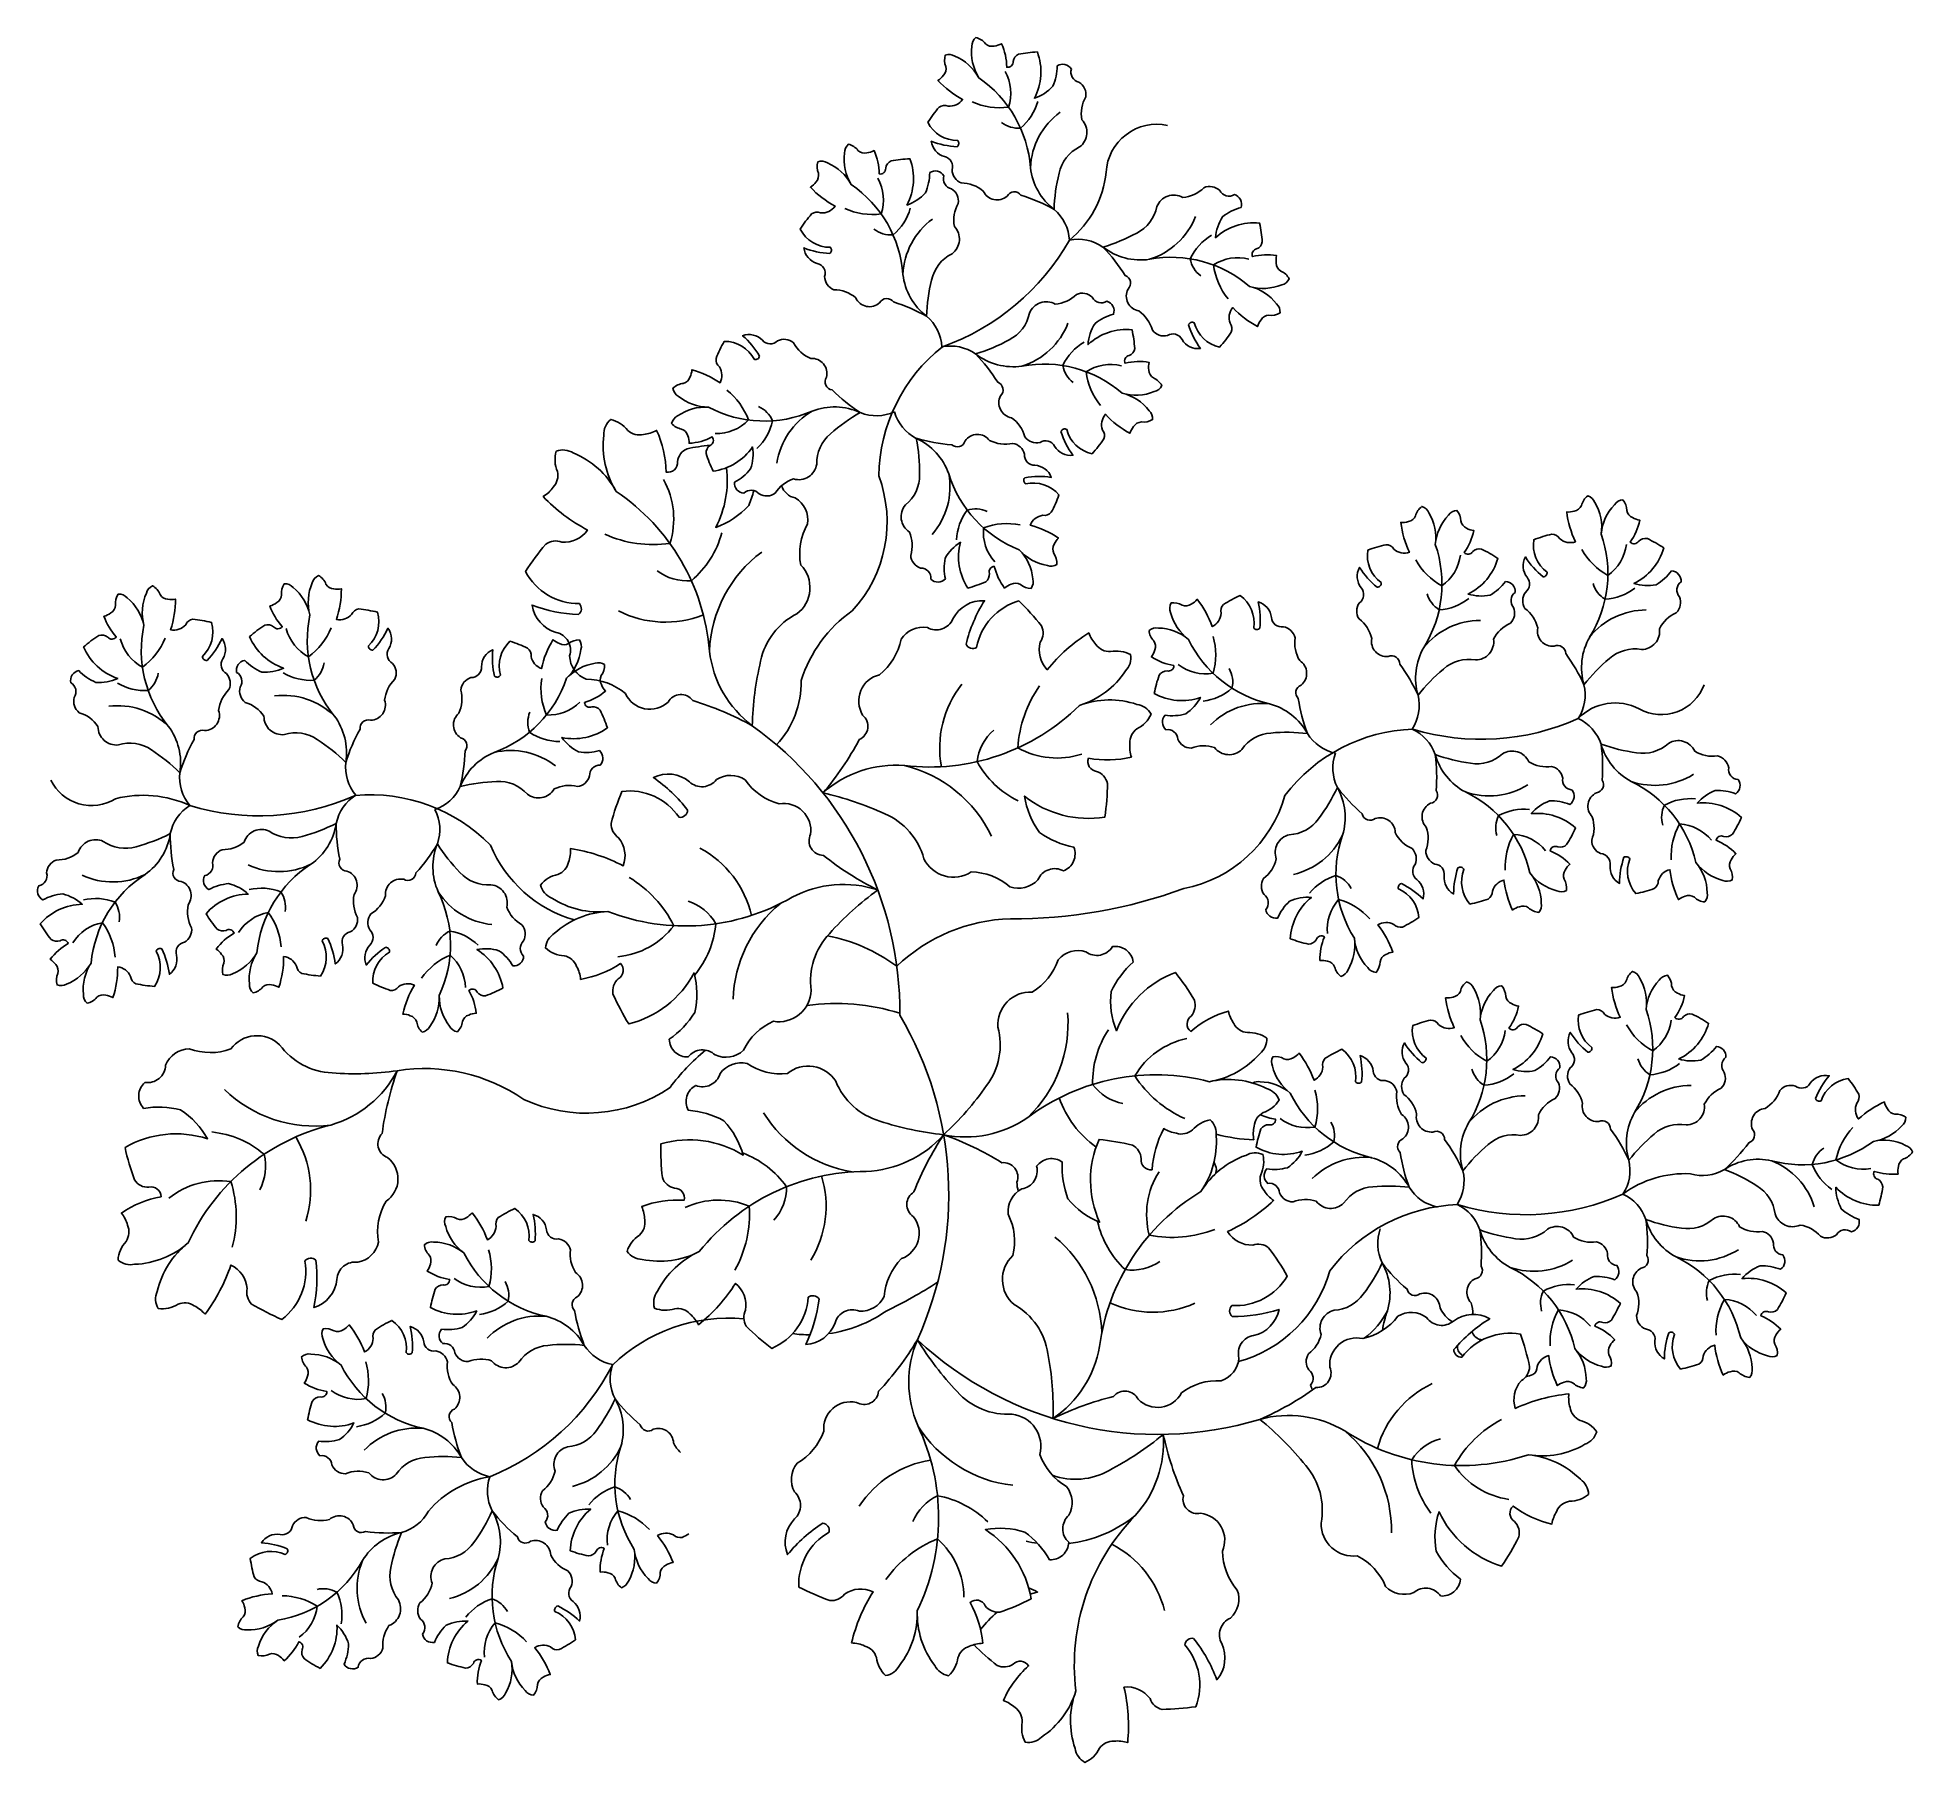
# Model space of a CAD drawing. Extents: x 4.904 to 5.601, y 6.433 to 7.074.
import ezdxf

# ---------------------------------------------------------------- set-up
doc = ezdxf.new("R2010")
doc.units = 0
doc.header["$MEASUREMENT"] = 0
doc.layers.get('0').update_dxf_attribs({"linetype": 'CONTINUOUS'})

msp = doc.modelspace()

# ---------------------------------------------------------------- linework, layer by layer
for points in [[(5.24574, 7.03354, -0.080473), (5.2361, 7.0356, 0.299055), (5.24107, 7.02987, -0.444536), (5.24386, 7.02498, 0.302847), (5.24728, 7.02006, -0.177588), (5.25542, 7.01705, 0.507771), (5.26432, 7.01521, -0.55411), (5.26946, 7.01549, -0.053606), (5.28181, 7.0102, -0.053038), (5.28364, 7.02366, -0.229968), (5.29126, 7.03345, 0.453009), (5.29211, 7.04361, -0.177588), (5.29359, 7.05215, 0.302847), (5.29105, 7.05759, -0.444536), (5.28823, 7.06245, 0.420063), (5.28296, 7.06362, -0.102766), (5.28134, 7.05607, -0.124976), (5.27447, 7.05155, 0.21297), (5.27557, 7.0688, 0.034334), (5.26858, 7.06798, 0.263361), (5.26656, 7.06529, -0.496173), (5.26419, 7.06312, 0.105189), (5.26224, 7.07183, -0.101835), (5.25953, 7.07099, -0.254881), (5.25625, 7.07187, 0.174488), (5.2527, 7.07417, 0.236152), (5.25125, 7.0709, 0.172046), (5.25376, 7.05918, 0.172046), (5.24488, 7.06723, 0.236152), (5.24132, 7.06762, 0.174488), (5.24153, 7.06339, -0.254881), (5.24064, 7.06012, -0.101835), (5.23855, 7.05819, 0.081157), (5.24773, 7.05115, -0.26839), (5.24235, 7.04865, 0.263361), (5.239, 7.04826, 0.034334), (5.23479, 7.04262, 0.28167), (5.24595, 7.03583, -0.447648)], [(5.19832, 6.99384, -0.080473), (5.18868, 6.99589, 0.299055), (5.19365, 6.99016, -0.444536), (5.19643, 6.98528, 0.302847), (5.19986, 6.98036, -0.177588), (5.20799, 6.97734, 0.507771), (5.2169, 6.9755, -0.55411), (5.22204, 6.97579, -0.053606), (5.23439, 6.97049, -0.053038), (5.23622, 6.98395, -0.229968), (5.24384, 6.99374, 0.453009), (5.24469, 7.0039, -0.177588), (5.24616, 7.01245, 0.302847), (5.24363, 7.01788, -0.444536), (5.2408, 7.02274, 0.420063), (5.23553, 7.02391, -0.102766), (5.23392, 7.01637, -0.124976), (5.22704, 7.01185, 0.21297), (5.22815, 7.02909, 0.034334), (5.22115, 7.02828, 0.263361), (5.21914, 7.02558, -0.496173), (5.21676, 7.02342, 0.105189), (5.21482, 7.03213, -0.101835), (5.2121, 7.03129, -0.254881), (5.20883, 7.03216, 0.174488), (5.20528, 7.03446, 0.236152), (5.20383, 7.03119, 0.172046), (5.20633, 7.01947, 0.172046), (5.19745, 7.02752, 0.236152), (5.1939, 7.02791, 0.174488), (5.1941, 7.02369, -0.254881), (5.19321, 7.02041, -0.101835), (5.19112, 7.01849, 0.081157), (5.2003, 7.01145, -0.26839), (5.19492, 7.00894, 0.263361), (5.19158, 7.00855, 0.034334), (5.18736, 7.00291, 0.28167), (5.19853, 6.99613, -0.447648)], [(5.33178, 6.9673, 0.080473), (5.33623, 6.95851, -0.299055), (5.32942, 6.96184, 0.444536), (5.32399, 6.96329, -0.302847), (5.31835, 6.96534, 0.177588), (5.31336, 6.97244, -0.507771), (5.3093, 6.98058, 0.55411), (5.30826, 6.98562, 0.053606), (5.29999, 6.99621, 0.053038), (5.31253, 7.00141, 0.229968), (5.32005, 7.01128, -0.453009), (5.32965, 7.0147, 0.177588), (5.33754, 7.01831, -0.302847), (5.34344, 7.01725, 0.444536), (5.34886, 7.01576, -0.420063), (5.35134, 7.01097, 0.102766), (5.34446, 7.00748, 0.124976), (5.34185, 6.99968, -0.21297), (5.35824, 7.00515, -0.034334), (5.35924, 6.99818, -0.263361), (5.35715, 6.99554, 0.496173), (5.35566, 6.9927, -0.105189), (5.36458, 6.99304, 0.101835), (5.36446, 6.9902, 0.254881), (5.36614, 6.98726, -0.174488), (5.36928, 6.98441, -0.236152), (5.36649, 6.98218, -0.172046), (5.35451, 6.9816, -0.172046), (5.36457, 6.97507, -0.236152), (5.36585, 6.97174, -0.174488), (5.36171, 6.97085, 0.254881), (5.35878, 6.96916, 0.101835), (5.35745, 6.96665, -0.081157), (5.3483, 6.97372, 0.26839), (5.34725, 6.96788, -0.263361), (5.34773, 6.96455, -0.034334), (5.34335, 6.95903, -0.28167), (5.33394, 6.96809, 0.447648)], [(5.28435, 6.92759, 0.080473), (5.28881, 6.9188, -0.299055), (5.282, 6.92214, 0.444536), (5.27656, 6.92358, -0.302847), (5.27093, 6.92564, 0.177588), (5.26593, 6.93273, -0.507771), (5.26188, 6.94087, 0.55411), (5.26084, 6.94591, 0.053606), (5.25256, 6.9565, 0.053038), (5.2651, 6.96171, 0.229968), (5.27262, 6.97158, -0.453009), (5.28223, 6.97499, 0.177588), (5.29011, 6.97861, -0.302847), (5.29601, 6.97754, 0.444536), (5.30144, 6.97606, -0.420063), (5.30392, 6.97126, 0.102766), (5.29703, 6.96777, 0.124976), (5.29442, 6.95997, -0.21297), (5.31081, 6.96544, -0.034334), (5.31181, 6.95847, -0.263361), (5.30972, 6.95584, 0.496173), (5.30823, 6.95299, -0.105189), (5.31715, 6.95333, 0.101835), (5.31703, 6.95049, 0.254881), (5.31872, 6.94755, -0.174488), (5.32185, 6.9447, -0.236152), (5.31906, 6.94247, -0.172046), (5.30708, 6.94189, -0.172046), (5.31714, 6.93536, -0.236152), (5.31843, 6.93203, -0.174488), (5.31429, 6.93115, 0.254881), (5.31135, 6.92945, 0.101835), (5.31002, 6.92694, -0.081157), (5.30087, 6.93401, 0.26839), (5.29982, 6.92817, -0.263361), (5.3003, 6.92484, -0.034334), (5.29593, 6.91932, -0.28167), (5.28651, 6.92838, 0.447648)], [(5.1722, 6.95568, 0.080473), (5.16589, 6.96326, -0.299055), (5.17328, 6.96153, 0.444536), (5.1789, 6.96134, -0.302847), (5.18485, 6.9606, 0.177588), (5.19131, 6.95481, -0.507771), (5.19708, 6.94778, 0.55411), (5.19923, 6.9431, 0.053606), (5.20967, 6.93464, 0.053038), (5.19861, 6.92675, 0.229968), (5.19349, 6.91545, -0.453009), (5.1849, 6.90996, 0.177588), (5.17803, 6.90468, -0.302847), (5.17204, 6.90439, 0.444536), (5.16642, 6.90462, -0.420063), (5.16292, 6.90874, 0.102766), (5.16885, 6.91368, 0.124976), (5.16965, 6.92187, -0.21297), (5.1549, 6.91287, -0.034334), (5.15236, 6.91944, -0.263361), (5.15381, 6.92247, 0.496173), (5.15462, 6.92558, -0.105189), (5.14601, 6.92324, 0.101835), (5.14549, 6.92604, 0.254881), (5.14319, 6.92853, -0.174488), (5.13949, 6.9306, -0.236152), (5.14172, 6.9334, -0.172046), (5.15326, 6.93665, -0.172046), (5.14199, 6.94076, -0.236152), (5.13999, 6.94372, -0.174488), (5.14383, 6.94551, 0.254881), (5.14631, 6.94782, 0.101835), (5.14704, 6.95057, -0.081157), (5.15755, 6.94573, 0.26839), (5.15726, 6.95165, -0.263361), (5.15604, 6.95479, -0.034334), (5.15907, 6.96115, -0.28167), (5.17028, 6.95443, 0.447648)], [(5.2709, 6.91041, -0.080473), (5.28076, 6.91056, 0.299055), (5.27463, 6.91504, -0.444536), (5.27082, 6.91917, 0.302847), (5.26638, 6.9232, -0.177588), (5.25777, 6.92432, 0.507771), (5.24868, 6.92411, -0.55411), (5.24374, 6.92268, -0.053606), (5.23051, 6.92508, -0.053038), (5.23175, 6.91155, -0.229968), (5.22652, 6.9003, 0.453009), (5.22796, 6.89021, -0.177588), (5.22844, 6.88155, 0.302847), (5.23213, 6.87682, -0.444536), (5.23597, 6.87271, 0.420063), (5.24137, 6.87275, -0.102766), (5.24125, 6.88047, -0.124976), (5.24694, 6.88642, 0.21297), (5.24973, 6.86937, 0.034334), (5.25637, 6.87173, 0.263361), (5.25772, 6.87481, -0.496173), (5.25955, 6.87745, 0.105189), (5.2634, 6.86939, -0.101835), (5.26586, 6.87082, -0.254881), (5.26925, 6.8707, 0.174488), (5.27322, 6.86926, 0.236152), (5.2739, 6.87277, 0.172046), (5.26883, 6.88363, 0.172046), (5.27929, 6.87778, 0.236152), (5.28285, 6.87819, 0.174488), (5.2817, 6.88226, -0.254881), (5.28183, 6.88565, -0.101835), (5.28343, 6.888, 0.081157), (5.27291, 6.8928, -0.26839), (5.27759, 6.89645, 0.263361), (5.28077, 6.89758, 0.034334), (5.28361, 6.90402, 0.28167), (5.27121, 6.90813, -0.447648)], [(5.40198, 6.86968, -0.080473), (5.39543, 6.87704, 0.299055), (5.39604, 6.86948, -0.444536), (5.39539, 6.8639, 0.302847), (5.39524, 6.8579, -0.177588), (5.4, 6.85066, 0.507771), (5.40609, 6.8439, -0.55411), (5.4104, 6.84108, -0.053606), (5.41721, 6.8295, -0.053038), (5.42666, 6.83926, -0.229968), (5.4386, 6.84263, 0.453009), (5.4453, 6.85031, -0.177588), (5.45155, 6.85632, 0.302847), (5.45273, 6.8622, -0.444536), (5.45333, 6.86779, 0.420063), (5.44978, 6.87186, -0.102766), (5.44401, 6.86674, -0.124976), (5.43579, 6.86717, 0.21297), (5.4469, 6.88041, 0.034334), (5.44078, 6.8839, 0.263361), (5.43756, 6.88292, -0.496173), (5.43437, 6.88258, 0.105189), (5.43796, 6.89075, -0.101835), (5.43527, 6.89168, -0.254881), (5.43315, 6.89433, 0.174488), (5.43165, 6.89829, 0.236152), (5.42855, 6.89651, 0.172046), (5.42362, 6.88558, 0.172046), (5.42124, 6.89733, 0.236152), (5.41861, 6.89975, 0.174488), (5.41627, 6.89622, -0.254881), (5.41361, 6.89411, -0.101835), (5.41079, 6.8938, 0.081157), (5.41401, 6.88269, -0.26839), (5.40819, 6.88385, 0.263361), (5.40527, 6.88552, 0.034334), (5.39853, 6.88348, 0.28167), (5.4035, 6.8714, -0.447648)], [(5.46371, 6.87357, -0.080473), (5.45716, 6.88094, 0.299055), (5.45777, 6.87338, -0.444536), (5.45712, 6.86779, 0.302847), (5.45697, 6.8618, -0.177588), (5.46173, 6.85455, 0.507771), (5.46782, 6.84779, -0.55411), (5.47213, 6.84498, -0.053606), (5.47894, 6.83339, -0.053038), (5.48839, 6.84315, -0.229968), (5.50033, 6.84653, 0.453009), (5.50703, 6.85421, -0.177588), (5.51328, 6.86022, 0.302847), (5.51446, 6.8661, -0.444536), (5.51507, 6.87169, 0.420063), (5.51151, 6.87576, -0.102766), (5.50574, 6.87063, -0.124976), (5.49752, 6.87106, 0.21297), (5.50863, 6.8843, 0.034334), (5.50251, 6.88779, 0.263361), (5.49929, 6.88681, -0.496173), (5.4961, 6.88647, 0.105189), (5.49969, 6.89464, -0.101835), (5.497, 6.89558, -0.254881), (5.49488, 6.89822, 0.174488), (5.49339, 6.90218, 0.236152), (5.49028, 6.9004, 0.172046), (5.48535, 6.88947, 0.172046), (5.48297, 6.90122, 0.236152), (5.48034, 6.90364, 0.174488), (5.478, 6.90012, -0.254881), (5.47534, 6.89801, -0.101835), (5.47252, 6.89769, 0.081157), (5.47574, 6.88658, -0.26839), (5.46992, 6.88775, 0.263361), (5.467, 6.88942, 0.034334), (5.46026, 6.88737, 0.28167), (5.46524, 6.87529, -0.447648)], [(5.02838, 6.84629, 0.080473), (5.03396, 6.85441, -0.299055), (5.0343, 6.84684, 0.444536), (5.03564, 6.84137, -0.302847), (5.03654, 6.83544, 0.177588), (5.03272, 6.82766, -0.507771), (5.02752, 6.8202, 0.55411), (5.0236, 6.81686, 0.053606), (5.01828, 6.80452, 0.053038), (5.00769, 6.81303, 0.229968), (4.99542, 6.81489, -0.453009), (4.98782, 6.82167, 0.177588), (4.98086, 6.82685, -0.302847), (4.97896, 6.83254, 0.444536), (4.97766, 6.83801, -0.420063), (4.98068, 6.84249, 0.102766), (4.98705, 6.83813, 0.124976), (4.99515, 6.83958, -0.21297), (4.98248, 6.85133, -0.034334), (4.98811, 6.85556, -0.263361), (4.99143, 6.85499, 0.496173), (4.99464, 6.85505, -0.105189), (4.99006, 6.86271, 0.101835), (4.9926, 6.86397, 0.254881), (4.99438, 6.86686, -0.174488), (4.99537, 6.87097, -0.236152), (4.99867, 6.86959, -0.172046), (5.00493, 6.85936, -0.172046), (5.00583, 6.87132, -0.236152), (5.00814, 6.87405, -0.174488), (5.0109, 6.87084, 0.254881), (5.01379, 6.86908, 0.101835), (5.01664, 6.86912, -0.081157), (5.01482, 6.8577, 0.26839), (5.02045, 6.85958, -0.263361), (5.02314, 6.8616, -0.034334), (5.03008, 6.86041, -0.28167), (5.02666, 6.8478, 0.447648)], [(4.96665, 6.84245, 0.080473), (4.97223, 6.85058, -0.299055), (4.97256, 6.843, 0.444536), (4.9739, 6.83754, -0.302847), (4.97481, 6.83161, 0.177588), (4.97098, 6.82383, -0.507771), (4.96579, 6.81636, 0.55411), (4.96186, 6.81303, 0.053606), (4.95655, 6.80069, 0.053038), (4.94596, 6.80919, 0.229968), (4.93369, 6.81105, -0.453009), (4.92608, 6.81784, 0.177588), (4.91913, 6.82302, -0.302847), (4.91723, 6.82871, 0.444536), (4.91593, 6.83418, -0.420063), (4.91895, 6.83866, 0.102766), (4.92531, 6.83429, 0.124976), (4.93341, 6.83574, -0.21297), (4.92074, 6.8475, -0.034334), (4.92638, 6.85172, -0.263361), (4.92969, 6.85115, 0.496173), (4.9329, 6.85121, -0.105189), (4.92832, 6.85887, 0.101835), (4.93087, 6.86013, 0.254881), (4.93264, 6.86302, -0.174488), (4.93364, 6.86714, -0.236152), (4.93694, 6.86576, -0.172046), (4.94319, 6.85553, -0.172046), (4.94409, 6.86749, -0.236152), (4.9464, 6.87022, -0.174488), (4.94916, 6.86701, 0.254881), (4.95206, 6.86524, 0.101835), (4.9549, 6.86528, -0.081157), (4.95309, 6.85386, 0.26839), (4.95872, 6.85575, -0.263361), (4.96141, 6.85777, -0.034334), (4.96835, 6.85658, -0.28167), (4.96492, 6.84397, 0.447648)], [(5.24903, 6.84848, -0.080473), (5.25591, 6.86468, 0.299055), (5.24418, 6.85792, -0.444536), (5.23467, 6.85469, 0.302847), (5.22487, 6.85036, -0.177588), (5.21682, 6.83713, 0.507771), (5.21057, 6.82214, -0.55411), (5.20932, 6.81303, -0.053606), (5.19584, 6.79318, -0.053038), (5.21881, 6.7854, -0.229968), (5.23339, 6.76871, 0.453009), (5.2509, 6.76377, -0.177588), (5.26538, 6.75827, 0.302847), (5.27577, 6.76087, -0.444536), (5.28526, 6.76417, 0.420063), (5.28911, 6.77301, -0.102766), (5.27642, 6.77841, -0.124976), (5.27083, 6.79199, 0.21297), (5.30069, 6.7842, 0.034334), (5.30164, 6.79674, 0.263361), (5.2976, 6.80119, -0.496173), (5.29461, 6.80608, 0.105189), (5.31054, 6.80653, -0.101835), (5.31, 6.81158, -0.254881), (5.31264, 6.81702, 0.174488), (5.31789, 6.82247, 0.236152), (5.31264, 6.82611, 0.172046), (5.29124, 6.82571, 0.172046), (5.30838, 6.83855, 0.236152), (5.31027, 6.84464, 0.174488), (5.30279, 6.84572, -0.254881), (5.29736, 6.84839, -0.101835), (5.29469, 6.85271, 0.081157), (5.27923, 6.83901, -0.26839), (5.27666, 6.8493, 0.263361), (5.27712, 6.85529, 0.034334), (5.26867, 6.8646, 0.28167), (5.25297, 6.84733, -0.447648)], [(5.35834, 6.85441, 0.080473), (5.35774, 6.86425, -0.299055), (5.36267, 6.85848, 0.444536), (5.36709, 6.85499, -0.302847), (5.37144, 6.85087, 0.177588), (5.37321, 6.84238, -0.507771), (5.37371, 6.8333, 0.55411), (5.37266, 6.82826, 0.053606), (5.37606, 6.81526, 0.053038), (5.36248, 6.81546, 0.229968), (5.35166, 6.80938, -0.453009), (5.34149, 6.81005, 0.177588), (5.33282, 6.80986, -0.302847), (5.32782, 6.81318, 0.444536), (5.32343, 6.8167, -0.420063), (5.32306, 6.82208, 0.102766), (5.33076, 6.82256, 0.124976), (5.33626, 6.82868, -0.21297), (5.31904, 6.83016, -0.034334), (5.32088, 6.83696, -0.263361), (5.32385, 6.83854, 0.496173), (5.32634, 6.84057, -0.105189), (5.31802, 6.84379, 0.101835), (5.31926, 6.84635, 0.254881), (5.31888, 6.84972, -0.174488), (5.31713, 6.85358, -0.236152), (5.32058, 6.85452, -0.172046), (5.3318, 6.8503, -0.172046), (5.32516, 6.86028, -0.236152), (5.3253, 6.86385, -0.174488), (5.32945, 6.86302, 0.254881), (5.33282, 6.86341, 0.101835), (5.33504, 6.86519, -0.081157), (5.34063, 6.85507, 0.26839), (5.34391, 6.86001, -0.263361), (5.34479, 6.86326, -0.034334), (5.351, 6.86659, -0.28167), (5.35605, 6.85454, 0.447648)], [(5.07359, 6.83658, -0.080473), (5.07295, 6.84642, 0.299055), (5.06878, 6.84008, -0.444536), (5.06484, 6.83607, 0.302847), (5.06103, 6.83144, -0.177588), (5.06033, 6.82279, 0.507771), (5.06097, 6.81372, -0.55411), (5.06264, 6.80885, -0.053606), (5.06089, 6.79553, -0.053038), (5.07434, 6.79742, -0.229968), (5.08583, 6.79274, 0.453009), (5.09584, 6.79467, -0.177588), (5.10447, 6.79557, 0.302847), (5.10901, 6.79948, -0.444536), (5.11293, 6.80352, 0.420063), (5.11263, 6.80891, -0.102766), (5.10492, 6.80842, -0.124976), (5.09871, 6.81381, 0.21297), (5.11561, 6.81742, 0.034334), (5.11293, 6.82394, 0.263361), (5.10978, 6.82514, -0.496173), (5.10706, 6.82684, 0.105189), (5.11491, 6.83107, -0.101835), (5.11337, 6.83346, -0.254881), (5.11332, 6.83685, 0.174488), (5.11458, 6.84089, 0.236152), (5.11104, 6.8414, 0.172046), (5.10043, 6.83581, 0.172046), (5.10577, 6.84654, 0.236152), (5.10519, 6.85007, 0.174488), (5.10117, 6.84873, -0.254881), (5.09778, 6.8487, -0.101835), (5.09536, 6.85018, 0.081157), (5.09107, 6.83944, -0.26839), (5.0872, 6.84394, 0.263361), (5.08592, 6.84706, 0.034334), (5.07935, 6.84959, 0.28167), (5.07584, 6.837, -0.447648)], [(5.43205, 6.76534, 0.080473), (5.43043, 6.75562, -0.299055), (5.42692, 6.76234, 0.444536), (5.4234, 6.76673, -0.302847), (5.42008, 6.77172, 0.177588), (5.42026, 6.78039, -0.507771), (5.42181, 6.78935, 0.55411), (5.42396, 6.79403, 0.053606), (5.42356, 6.80746, 0.053038), (5.43675, 6.80423, 0.229968), (5.44866, 6.80772, -0.453009), (5.45842, 6.80479, 0.177588), (5.46691, 6.80303, -0.302847), (5.47104, 6.79868, 0.444536), (5.47453, 6.79426, -0.420063), (5.47369, 6.78893, 0.102766), (5.46607, 6.7902, 0.124976), (5.45934, 6.78546, -0.21297), (5.47579, 6.78016, -0.034334), (5.47247, 6.77395, -0.263361), (5.46922, 6.77307, 0.496173), (5.46634, 6.77165, -0.105189), (5.47373, 6.76665, 0.101835), (5.47195, 6.76443, 0.254881), (5.47156, 6.76106, -0.174488), (5.4724, 6.75691, -0.236152), (5.46883, 6.75677, -0.172046), (5.45884, 6.76339, -0.172046), (5.46307, 6.75218, -0.236152), (5.46213, 6.74873, -0.174488), (5.45828, 6.75047, 0.254881), (5.45491, 6.75084, 0.101835), (5.45235, 6.74961, -0.081157), (5.44916, 6.76073, 0.26839), (5.44486, 6.75664, -0.263361), (5.44327, 6.75367, -0.034334), (5.43648, 6.75182, -0.28167), (5.43426, 6.76469, 0.447648)], [(5.49378, 6.76923, 0.080473), (5.49216, 6.75951, -0.299055), (5.48865, 6.76624, 0.444536), (5.48513, 6.77062, -0.302847), (5.48181, 6.77561, 0.177588), (5.48199, 6.78428, -0.507771), (5.48354, 6.79324, 0.55411), (5.48569, 6.79792, 0.053606), (5.48529, 6.81136, 0.053038), (5.49849, 6.80812, 0.229968), (5.51039, 6.81162, -0.453009), (5.52015, 6.80868, 0.177588), (5.52864, 6.80692, -0.302847), (5.53277, 6.80257, 0.444536), (5.53626, 6.79816, -0.420063), (5.53542, 6.79283, 0.102766), (5.5278, 6.79409, 0.124976), (5.52107, 6.78936, -0.21297), (5.53752, 6.78405, -0.034334), (5.5342, 6.77784, -0.263361), (5.53095, 6.77696, 0.496173), (5.52807, 6.77555, -0.105189), (5.53546, 6.77054, 0.101835), (5.53368, 6.76832, 0.254881), (5.53329, 6.76496, -0.174488), (5.53413, 6.76081, -0.236152), (5.53056, 6.76066, -0.172046), (5.52057, 6.76729, -0.172046), (5.5248, 6.75607, -0.236152), (5.52386, 6.75262, -0.174488), (5.52001, 6.75437, 0.254881), (5.51664, 6.75474, 0.101835), (5.51408, 6.7535, -0.081157), (5.51089, 6.76462, 0.26839), (5.50659, 6.76054, -0.263361), (5.505, 6.75757, -0.034334), (5.49821, 6.75571, -0.28167), (5.49599, 6.76859, 0.447648)], [(5.09594, 6.74096, -0.172046), (5.11575, 6.74909, -0.172046), (5.09492, 6.75407, -0.236152), (5.09076, 6.75891, -0.174488), (5.0972, 6.76287, 0.254881), (5.10113, 6.76748, 0.101835), (5.10187, 6.7725, -0.081157), (5.12149, 6.76606, 0.26839), (5.11977, 6.77652, -0.263361), (5.11697, 6.78184, -0.034334), (5.12103, 6.79374, -0.28167), (5.14229, 6.78412, 0.447648), (5.14545, 6.78673, 0.080473), (5.13271, 6.79887, -0.299055), (5.14616, 6.79732, 0.444536), (5.15617, 6.79813, -0.302847), (5.16688, 6.79804, 0.177588), (5.17952, 6.78909, -0.507771), (5.19121, 6.77782, 0.55411), (5.19597, 6.76995, 0.053606), (5.21622, 6.75708, 0.053038), (5.19822, 6.74082, 0.229968), (5.19146, 6.71972, -0.453009), (5.17735, 6.70823, 0.177588), (5.16624, 6.69744, -0.302847), (5.15567, 6.69571, 0.444536), (5.14566, 6.69497, -0.420063), (5.13862, 6.70156, 0.102766), (5.14812, 6.71154, 0.124976), (5.14785, 6.72623, -0.21297), (5.12354, 6.70723, -0.034334), (5.11769, 6.71836, -0.263361), (5.11964, 6.72405, 0.496173), (5.12044, 6.72973, -0.105189), (5.10564, 6.72382, 0.101835), (5.10414, 6.72867, 0.254881), (5.09955, 6.73262, -0.174488), (5.09257, 6.73553, -0.236152)], [(5.41104, 6.75946, -0.080473), (5.41907, 6.75375, 0.299055), (5.41678, 6.76098, -0.444536), (5.41616, 6.76657, 0.302847), (5.41497, 6.77245, -0.177588), (5.4087, 6.77844, 0.507771), (5.40125, 6.78367, -0.55411), (5.39642, 6.78544, -0.053606), (5.38719, 6.79521, -0.053038), (5.38017, 6.78358, -0.229968), (5.36929, 6.77761, 0.453009), (5.36448, 6.76863, -0.177588), (5.35973, 6.76137, 0.302847), (5.3599, 6.75537, -0.444536), (5.36057, 6.74979, 0.420063), (5.36494, 6.74662, -0.102766), (5.36942, 6.75291, -0.124976), (5.37752, 6.75433, 0.21297), (5.36967, 6.73894, 0.034334), (5.37641, 6.73691, 0.263361), (5.37933, 6.73859, -0.496173), (5.38237, 6.73963, 0.105189), (5.3807, 6.73086, -0.101835), (5.38352, 6.73056, -0.254881), (5.38618, 6.72845, 0.174488), (5.38853, 6.72493, 0.236152), (5.39115, 6.72736, 0.172046), (5.39351, 6.73912, 0.172046), (5.39847, 6.7282, 0.236152), (5.40157, 6.72643, 0.174488), (5.40306, 6.73039, -0.254881), (5.40518, 6.73304, -0.101835), (5.40786, 6.73398, 0.081157), (5.40223, 6.74409, -0.26839), (5.40816, 6.74425, 0.263361), (5.41138, 6.74328, 0.034334), (5.41749, 6.74679, 0.28167), (5.40994, 6.75745, -0.447648)], [(5.01156, 6.73901, -0.080473), (5.01438, 6.72957, 0.299055), (5.01702, 6.73668, -0.444536), (5.01997, 6.74147, 0.302847), (5.02264, 6.74684, -0.177588), (5.02139, 6.75542, 0.507771), (5.01873, 6.76411, -0.55411), (5.01601, 6.76849, -0.053606), (5.01473, 6.78186, -0.053038), (5.00204, 6.77701, -0.229968), (4.98979, 6.77899, 0.453009), (4.98048, 6.77486, -0.177588), (4.97227, 6.77206, 0.302847), (4.96872, 6.76723, -0.444536), (4.96581, 6.76241, 0.420063), (4.96731, 6.75723, -0.102766), (4.9747, 6.75943, -0.124976), (4.98197, 6.75557, 0.21297), (4.96631, 6.74826, 0.034334), (4.97038, 6.74252, 0.263361), (4.97372, 6.74204, -0.496173), (4.97675, 6.741, 0.105189), (4.97005, 6.73511, -0.101835), (4.97209, 6.73313, -0.254881), (4.97289, 6.72984, 0.174488), (4.97258, 6.72562, 0.236152), (4.97614, 6.72592, 0.172046), (4.98522, 6.73374, 0.172046), (4.98242, 6.72209, 0.236152), (4.98378, 6.71878, 0.174488), (4.98739, 6.72099, -0.254881), (4.99069, 6.72178, -0.101835), (4.99338, 6.72087, 0.081157), (4.99516, 6.7323, -0.26839), (4.99994, 6.72879, 0.263361), (5.00188, 6.72604, 0.034334), (5.00885, 6.72504, 0.28167), (5.00945, 6.7381, -0.447648)], [(4.94982, 6.73518, -0.080473), (4.95265, 6.72573, 0.299055), (4.95529, 6.73284, -0.444536), (4.95824, 6.73763, 0.302847), (4.96091, 6.743, -0.177588), (4.95965, 6.75158, 0.507771), (4.95699, 6.76028, -0.55411), (4.95427, 6.76465, -0.053606), (4.95299, 6.77803, -0.053038), (4.94031, 6.77317, -0.229968), (4.92806, 6.77516, 0.453009), (4.91874, 6.77103, -0.177588), (4.91053, 6.76822, 0.302847), (4.90698, 6.76339, -0.444536), (4.90407, 6.75858, 0.420063), (4.90557, 6.75339, -0.102766), (4.91297, 6.7556, -0.124976), (4.92024, 6.75174, 0.21297), (4.90458, 6.74443, 0.034334), (4.90865, 6.73868, 0.263361), (4.91198, 6.73821, -0.496173), (4.91502, 6.73717, 0.105189), (4.90831, 6.73128, -0.101835), (4.91035, 6.7293, -0.254881), (4.91116, 6.72601, 0.174488), (4.91084, 6.72178, 0.236152), (4.9144, 6.72209, 0.172046), (4.92349, 6.72991, 0.172046), (4.92069, 6.71825, 0.236152), (4.92205, 6.71494, 0.174488), (4.92566, 6.71716, -0.254881), (4.92896, 6.71795, -0.101835), (4.93165, 6.71704, 0.081157), (4.93342, 6.72847, -0.26839), (4.9382, 6.72495, 0.263361), (4.94015, 6.7222, 0.034334), (4.94712, 6.72121, 0.28167), (4.94772, 6.73426, -0.447648)], [(5.03314, 6.7358, 0.080473), (5.02589, 6.72914, -0.299055), (5.02725, 6.7366, 0.444536), (5.02717, 6.74222, -0.302847), (5.02762, 6.7482, 0.177588), (5.03309, 6.75493, -0.507771), (5.03983, 6.76104, 0.55411), (5.0444, 6.76341, 0.053606), (5.05235, 6.77424, 0.053038), (5.06076, 6.76358, 0.229968), (5.0723, 6.75902, -0.453009), (5.07819, 6.7507, 0.177588), (5.08381, 6.74409, -0.302847), (5.08439, 6.73812, 0.444536), (5.08443, 6.7325, -0.420063), (5.08048, 6.72881, 0.102766), (5.07526, 6.73449, 0.124976), (5.06704, 6.73489, -0.21297), (5.07675, 6.7206, -0.034334), (5.07031, 6.71775, -0.263361), (5.06721, 6.71905, 0.496173), (5.06406, 6.7197, -0.105189), (5.06681, 6.71121, 0.101835), (5.06405, 6.71056, 0.254881), (5.06167, 6.70814, -0.174488), (5.05978, 6.70435, -0.236152), (5.05687, 6.70643, -0.172046), (5.05307, 6.7178, -0.172046), (5.04951, 6.70635, -0.236152), (5.04665, 6.70421, -0.174488), (5.04468, 6.70796, 0.254881), (5.04225, 6.71032, 0.101835), (5.03947, 6.71092, -0.081157), (5.0438, 6.72165, 0.26839), (5.03789, 6.72107, -0.263361), (5.03482, 6.71971, -0.034334), (5.02832, 6.72242, -0.28167), (5.03449, 6.73394, 0.447648)], [(5.48039, 6.69672, -0.080473), (5.47384, 6.70409, 0.299055), (5.47445, 6.69652, -0.444536), (5.4738, 6.69094, 0.302847), (5.47364, 6.68494, -0.177588), (5.47841, 6.6777, 0.507771), (5.4845, 6.67094, -0.55411), (5.48881, 6.66812, -0.053606), (5.49562, 6.65654, -0.053038), (5.50506, 6.6663, -0.229968), (5.517, 6.66968, 0.453009), (5.52371, 6.67735, -0.177588), (5.52996, 6.68336, 0.302847), (5.53114, 6.68924, -0.444536), (5.53174, 6.69484, 0.420063), (5.52819, 6.6989, -0.102766), (5.52242, 6.69378, -0.124976), (5.5142, 6.69421, 0.21297), (5.5253, 6.70745, 0.034334), (5.51919, 6.71094, 0.263361), (5.51597, 6.70996, -0.496173), (5.51277, 6.70962, 0.105189), (5.51637, 6.71779, -0.101835), (5.51368, 6.71872, -0.254881), (5.51156, 6.72137, 0.174488), (5.51006, 6.72533, 0.236152), (5.50696, 6.72355, 0.172046), (5.50203, 6.71262, 0.172046), (5.49964, 6.72437, 0.236152), (5.49701, 6.72679, 0.174488), (5.49467, 6.72326, -0.254881), (5.49202, 6.72115, -0.101835), (5.48919, 6.72084, 0.081157), (5.49242, 6.70973, -0.26839), (5.4866, 6.7109, 0.263361), (5.48368, 6.71257, 0.034334), (5.47694, 6.71052, 0.28167), (5.48191, 6.69844, -0.447648)], [(5.41866, 6.69282, -0.080473), (5.41211, 6.70019, 0.299055), (5.41272, 6.69263, -0.444536), (5.41207, 6.68704, 0.302847), (5.41191, 6.68105, -0.177588), (5.41668, 6.6738, 0.507771), (5.42276, 6.66704, -0.55411), (5.42708, 6.66423, -0.053606), (5.43389, 6.65264, -0.053038), (5.44333, 6.6624, -0.229968), (5.45527, 6.66578, 0.453009), (5.46198, 6.67346, -0.177588), (5.46823, 6.67947, 0.302847), (5.4694, 6.68535, -0.444536), (5.47001, 6.69094, 0.420063), (5.46646, 6.69501, -0.102766), (5.46069, 6.68988, -0.124976), (5.45247, 6.69031, 0.21297), (5.46357, 6.70355, 0.034334), (5.45746, 6.70704, 0.263361), (5.45424, 6.70606, -0.496173), (5.45104, 6.70572, 0.105189), (5.45463, 6.71389, -0.101835), (5.45195, 6.71483, -0.254881), (5.44983, 6.71747, 0.174488), (5.44833, 6.72143, 0.236152), (5.44523, 6.71965, 0.172046), (5.4403, 6.70872, 0.172046), (5.43791, 6.72047, 0.236152), (5.43528, 6.7229, 0.174488), (5.43294, 6.71937, -0.254881), (5.43029, 6.71726, -0.101835), (5.42746, 6.71694, 0.081157), (5.43069, 6.70583, -0.26839), (5.42487, 6.707, 0.263361), (5.42194, 6.70867, 0.034334), (5.41521, 6.70662, 0.28167), (5.42018, 6.69454, -0.447648)], [(4.94848, 6.60134, 0.174488), (4.95587, 6.60297, -0.254881), (4.96189, 6.60239, -0.101835), (4.96591, 6.59929, 0.081157), (4.97555, 6.61755, -0.26839), (4.98158, 6.60883, 0.263361), (4.98326, 6.60306, 0.034334), (4.99446, 6.59733, 0.28167), (5.00306, 6.61902, -0.447648), (5.00715, 6.61934, -0.080473), (5.00642, 6.60175, 0.299055), (5.01501, 6.61222, -0.444536), (5.02278, 6.61859, 0.302847), (5.03042, 6.62609, -0.177588), (5.03329, 6.64131, 0.507771), (5.03386, 6.65754, -0.55411), (5.03181, 6.66651, -0.053606), (5.03744, 6.68984, -0.053038), (5.0132, 6.68902, -0.229968), (4.99367, 6.6995, 0.453009), (4.97554, 6.69795, -0.177588), (4.96005, 6.69799, 0.302847), (4.95124, 6.6919, -0.444536), (4.94353, 6.68547, 0.420063), (4.94304, 6.67584, -0.102766), (4.95681, 6.67526, -0.124976), (4.96684, 6.66451, 0.21297), (4.93615, 6.66128, 0.034334), (4.93968, 6.64921, 0.263361), (4.94503, 6.64648, -0.496173), (4.94955, 6.64295, 0.105189), (4.9348, 6.63691, -0.101835), (4.93709, 6.63238, -0.254881), (4.93653, 6.62635, 0.174488), (4.93354, 6.61941, 0.236152), (4.93973, 6.61784, 0.172046), (4.95962, 6.62577, 0.172046), (4.94811, 6.60772, 0.236152)], [(5.12858, 6.61964, 0.172046), (5.14979, 6.62255, 0.172046), (5.13427, 6.60779, 0.236152), (5.1331, 6.60151, 0.174488), (5.14066, 6.60132, -0.254881), (5.14637, 6.59931, -0.101835), (5.14953, 6.59533, 0.081157), (5.16328, 6.61075, -0.26839), (5.16703, 6.60083, 0.263361), (5.16728, 6.59483, 0.034334), (5.17676, 6.58657, 0.28167), (5.19033, 6.60556, -0.447648), (5.19437, 6.60489, -0.080473), (5.18944, 6.58799, 0.299055), (5.2003, 6.59608, -0.444536), (5.20937, 6.6004, 0.302847), (5.21858, 6.60585, -0.177588), (5.22503, 6.61994, 0.507771), (5.22948, 6.63555, -0.55411), (5.22965, 6.64475, -0.053606), (5.24071, 6.66604, -0.053038), (5.21699, 6.67108, -0.229968), (5.20055, 6.68594, 0.453009), (5.18258, 6.68879, -0.177588), (5.16755, 6.69255, 0.302847), (5.15754, 6.68876, -0.444536), (5.14851, 6.68437, 0.420063), (5.14572, 6.67514, -0.102766), (5.15895, 6.67126, -0.124976), (5.1661, 6.65843, 0.21297), (5.13553, 6.66266, 0.034334), (5.13605, 6.6501, 0.263361), (5.14059, 6.64616, -0.496173), (5.14413, 6.64165, 0.105189), (5.12837, 6.63933, -0.101835), (5.1295, 6.63439, -0.254881), (5.12751, 6.62867, 0.174488), (5.12294, 6.62264, 0.236152)], [(5.56506, 6.67954, -0.080473), (5.57017, 6.68798, 0.299055), (5.56312, 6.68516, -0.444536), (5.55759, 6.68413, 0.302847), (5.55182, 6.68251, -0.177588), (5.54631, 6.67581, 0.507771), (5.54165, 6.668, -0.55411), (5.54023, 6.66305, -0.053606), (5.53118, 6.65312, -0.053038), (5.54329, 6.64698, -0.229968), (5.55004, 6.63657, 0.453009), (5.55936, 6.63244, -0.177588), (5.56695, 6.62824, 0.302847), (5.57291, 6.62885, -0.444536), (5.57843, 6.62993, 0.420063), (5.58127, 6.63452, -0.102766), (5.57467, 6.63852, -0.124976), (5.57265, 6.6465, 0.21297), (5.58858, 6.6398, 0.034334), (5.59011, 6.64668, 0.263361), (5.58822, 6.64946, -0.496173), (5.58696, 6.65241, 0.105189), (5.59582, 6.6514, -0.101835), (5.59592, 6.65424, -0.254881), (5.59782, 6.65704, 0.174488), (5.60116, 6.65964, 0.236152), (5.59854, 6.66208, 0.172046), (5.58665, 6.66356, 0.172046), (5.59717, 6.66931, 0.236152), (5.5987, 6.67254, 0.174488), (5.59464, 6.67374, -0.254881), (5.59184, 6.67565, -0.101835), (5.59071, 6.67825, 0.081157), (5.58105, 6.67189, -0.26839), (5.58044, 6.6778, 0.263361), (5.58117, 6.68108, 0.034334), (5.57723, 6.68692, 0.28167), (5.56716, 6.6786, -0.447648)], [(5.3421, 6.66556, -0.172046), (5.33643, 6.64491, -0.172046), (5.3531, 6.65836, -0.236152), (5.35947, 6.65869, -0.174488), (5.35867, 6.65117, 0.254881), (5.35992, 6.64525, 0.101835), (5.36345, 6.6416, -0.081157), (5.34636, 6.62999, 0.26839), (5.3557, 6.62497, -0.263361), (5.36162, 6.62394, -0.034334), (5.36856, 6.61345, -0.28167), (5.34796, 6.60249, 0.447648), (5.3481, 6.59839, 0.080473), (5.36549, 6.60107, -0.299055), (5.35604, 6.59136, 0.444536), (5.35057, 6.58294, -0.302847), (5.34396, 6.57452, 0.177588), (5.32915, 6.56998, -0.507771), (5.31309, 6.56761, 0.55411), (5.30395, 6.56865, 0.053606), (5.28139, 6.56047, 0.053038), (5.27951, 6.58465, 0.229968), (5.26693, 6.60289, -0.453009), (5.26646, 6.62109, 0.177588), (5.2647, 6.63648, -0.302847), (5.26978, 6.6459, 0.444536), (5.27531, 6.65428, -0.420063), (5.28483, 6.65583, 0.102766), (5.28694, 6.64221, 0.124976), (5.29873, 6.63345, -0.21297), (5.29853, 6.6643, -0.034334), (5.31092, 6.66214, -0.263361), (5.31423, 6.65712, 0.496173), (5.31824, 6.65302, -0.105189), (5.3226, 6.66835, 0.101835), (5.32736, 6.66657, 0.254881), (5.33329, 6.6678, -0.174488), (5.33986, 6.67154, -0.236152)], [(5.0887, 6.62656, 0.080473), (5.08795, 6.63638, -0.299055), (5.09297, 6.63069, 0.444536), (5.09744, 6.62727, -0.302847), (5.10185, 6.62322, 0.177588), (5.10375, 6.61476, -0.507771), (5.10438, 6.60569, 0.55411), (5.10341, 6.60063, 0.053606), (5.10701, 6.58768, 0.053038), (5.09343, 6.58767, 0.229968), (5.0827, 6.58143, -0.453009), (5.07252, 6.58195, 0.177588), (5.06385, 6.58163, -0.302847), (5.05881, 6.58487, 0.444536), (5.05437, 6.58832, -0.420063), (5.05391, 6.5937, 0.102766), (5.06161, 6.59429, 0.124976), (5.06701, 6.6005, -0.21297), (5.04977, 6.60172, -0.034334), (5.05151, 6.60854, -0.263361), (5.05446, 6.61017, 0.496173), (5.05692, 6.61223, -0.105189), (5.04855, 6.61533, 0.101835), (5.04974, 6.61791, 0.254881), (5.04931, 6.62127, -0.174488), (5.04751, 6.6251, -0.236152), (5.05094, 6.62609, -0.172046), (5.06223, 6.62204, -0.172046), (5.05544, 6.63192, -0.236152), (5.05552, 6.6355, -0.174488), (5.05969, 6.63473, 0.254881), (5.06305, 6.63517, 0.101835), (5.06524, 6.63698, -0.081157), (5.07098, 6.62695, 0.26839), (5.07419, 6.63194, -0.263361), (5.07502, 6.6352, -0.034334), (5.08117, 6.63863, -0.28167), (5.08641, 6.62665, 0.447648)], [(5.51046, 6.59238, 0.080473), (5.50884, 6.58266, -0.299055), (5.50533, 6.58938, 0.444536), (5.50181, 6.59377, -0.302847), (5.49848, 6.59876, 0.177588), (5.49866, 6.60743, -0.507771), (5.50022, 6.61639, 0.55411), (5.50237, 6.62107, 0.053606), (5.50197, 6.6345, 0.053038), (5.51516, 6.63127, 0.229968), (5.52707, 6.63476, -0.453009), (5.53683, 6.63183, 0.177588), (5.54532, 6.63007, -0.302847), (5.54945, 6.62572, 0.444536), (5.55293, 6.62131, -0.420063), (5.55209, 6.61597, 0.102766), (5.54448, 6.61724, 0.124976), (5.53775, 6.6125, -0.21297), (5.5542, 6.6072, -0.034334), (5.55088, 6.60099, -0.263361), (5.54763, 6.60011, 0.496173), (5.54475, 6.59869, -0.105189), (5.55213, 6.59369, 0.101835), (5.55036, 6.59147, 0.254881), (5.54997, 6.5881, -0.174488), (5.55081, 6.58395, -0.236152), (5.54724, 6.58381, -0.172046), (5.53724, 6.59044, -0.172046), (5.54148, 6.57922, -0.236152), (5.54054, 6.57577, -0.174488), (5.53668, 6.57751, 0.254881), (5.53331, 6.57789, 0.101835), (5.53075, 6.57665, -0.081157), (5.52757, 6.58777, 0.26839), (5.52326, 6.58368, -0.263361), (5.52168, 6.58071, -0.034334), (5.51488, 6.57886, -0.28167), (5.51267, 6.59173, 0.447648)], [(5.4837, 6.55551, 0.174488), (5.47747, 6.55979, -0.254881), (5.47378, 6.56459, -0.101835), (5.47331, 6.56965, 0.081157), (5.45337, 6.56423, -0.26839), (5.45564, 6.57459, 0.263361), (5.45871, 6.57976, 0.034334), (5.45526, 6.59185, 0.28167), (5.43354, 6.58334, -0.447648), (5.43051, 6.58611, -0.080473), (5.44387, 6.59758, 0.299055), (5.43035, 6.59672, -0.444536), (5.42039, 6.59805, 0.302847), (5.4097, 6.59851, -0.177588), (5.39661, 6.59022, 0.507771), (5.38436, 6.57957, -0.55411), (5.3792, 6.57196, -0.053606), (5.35831, 6.56015, -0.053038), (5.37544, 6.54298, -0.229968), (5.38111, 6.52156, 0.453009), (5.39461, 6.50936, -0.177588), (5.40515, 6.49801, 0.302847), (5.41561, 6.49573, -0.444536), (5.42558, 6.49448, 0.420063), (5.43295, 6.5007, -0.102766), (5.42398, 6.51116, -0.124976), (5.425, 6.52582, 0.21297), (5.4483, 6.50559, 0.034334), (5.45471, 6.5164, 0.263361), (5.45306, 6.52218, -0.496173), (5.45256, 6.52789, 0.105189), (5.46703, 6.52123, -0.101835), (5.46878, 6.52599, -0.254881), (5.47357, 6.5297, 0.174488), (5.48068, 6.53225, 0.236152), (5.4776, 6.53785, 0.172046), (5.45824, 6.54698, 0.172046), (5.47929, 6.55088, 0.236152)], [(5.043, 6.58487, 0.080473), (5.04225, 6.5947, -0.299055), (5.04727, 6.58901, 0.444536), (5.05174, 6.58559, -0.302847), (5.05615, 6.58154, 0.177588), (5.05805, 6.57308, -0.507771), (5.05868, 6.56401, 0.55411), (5.05771, 6.55895, 0.053606), (5.06131, 6.546, 0.053038), (5.04773, 6.54599, 0.229968), (5.037, 6.53975, -0.453009), (5.02682, 6.54027, 0.177588), (5.01815, 6.53995, -0.302847), (5.01311, 6.54319, 0.444536), (5.00867, 6.54664, -0.420063), (5.00821, 6.55202, 0.102766), (5.01591, 6.55261, 0.124976), (5.02131, 6.55882, -0.21297), (5.00407, 6.56003, -0.034334), (5.00581, 6.56686, -0.263361), (5.00876, 6.56849, 0.496173), (5.01122, 6.57055, -0.105189), (5.00285, 6.57365, 0.101835), (5.00404, 6.57622, 0.254881), (5.00361, 6.57959, -0.174488), (5.00181, 6.58342, -0.236152), (5.00524, 6.58441, -0.172046), (5.01653, 6.58036, -0.172046), (5.00974, 6.59024, -0.236152), (5.00982, 6.59382, -0.174488), (5.01399, 6.59305, 0.254881), (5.01735, 6.59349, 0.101835), (5.01954, 6.5953, -0.081157), (5.02528, 6.58526, 0.26839), (5.02849, 6.59026, -0.263361), (5.02932, 6.59352, -0.034334), (5.03547, 6.59695, -0.28167), (5.04071, 6.58497, 0.447648)], [(5.21911, 6.46483, -0.174488), (5.21568, 6.47157, 0.254881), (5.2114, 6.47585, 0.101835), (5.20645, 6.47699, -0.081157), (5.21443, 6.49604, 0.26839), (5.20387, 6.49515, -0.263361), (5.19834, 6.49279, -0.034334), (5.18681, 6.49779, -0.28167), (5.19809, 6.51821, 0.447648), (5.19574, 6.52157, 0.080473), (5.18262, 6.50984, -0.299055), (5.18524, 6.52312, 0.444536), (5.18523, 6.53317, -0.302847), (5.18618, 6.54383, 0.177588), (5.19611, 6.55572, -0.507771), (5.20828, 6.56647, 0.55411), (5.2165, 6.57059, 0.053606), (5.23095, 6.58975, 0.053038), (5.24572, 6.57051, 0.229968), (5.26621, 6.56208, -0.453009), (5.27654, 6.5471, 0.177588), (5.28641, 6.53516, -0.302847), (5.28729, 6.52449, 0.444536), (5.28723, 6.51444, -0.420063), (5.2801, 6.50795, 0.102766), (5.2709, 6.51822, 0.124976), (5.25624, 6.51913, -0.21297), (5.27324, 6.49338, -0.034334), (5.26167, 6.48844, -0.263361), (5.25616, 6.49083, 0.496173), (5.25057, 6.49208, -0.105189), (5.25527, 6.47686, 0.101835), (5.25032, 6.47575, 0.254881), (5.24602, 6.47149, -0.174488), (5.24255, 6.46477, -0.236152), (5.23741, 6.46856, -0.172046), (5.23089, 6.48895, -0.172046), (5.22427, 6.46859, -0.236152)], [(4.99651, 6.51205, 0.080473), (4.9869, 6.51424, -0.299055), (4.99382, 6.51735, 0.444536), (4.9984, 6.52061, -0.302847), (5.00358, 6.52363, 0.177588), (5.01222, 6.52295, -0.507771), (5.02108, 6.52087, 0.55411), (5.02562, 6.51845, 0.053606), (5.03905, 6.51806, 0.053038), (5.03505, 6.50508, 0.229968), (5.03784, 6.49299, -0.453009), (5.03434, 6.48342, 0.177588), (5.03209, 6.47504, -0.302847), (5.0275, 6.47118, 0.444536), (5.02289, 6.46795, -0.420063), (5.01762, 6.46911, 0.102766), (5.01933, 6.47663, 0.124976), (5.015, 6.48363, -0.21297), (5.00874, 6.46752, -0.034334), (5.00274, 6.4712, -0.263361), (5.00204, 6.47449, 0.496173), (5.0008, 6.47746, -0.105189), (4.99537, 6.47037, 0.101835), (4.99326, 6.47228, 0.254881), (4.98992, 6.47286, -0.174488), (4.98573, 6.47227, -0.236152), (4.98579, 6.47584, -0.172046), (4.993, 6.48543, -0.172046), (4.98155, 6.48186, -0.236152), (4.97816, 6.483, -0.174488), (4.98013, 6.48674, 0.254881), (4.9807, 6.49009, 0.101835), (4.97961, 6.49271, -0.081157), (4.9909, 6.49524, 0.26839), (4.98707, 6.49978, -0.263361), (4.9842, 6.50154, -0.034334), (4.98275, 6.50843, -0.28167), (4.99573, 6.50989, 0.447648)], [(5.09713, 6.49074, -0.080473), (5.10525, 6.48515, 0.299055), (5.10285, 6.49235, -0.444536), (5.10214, 6.49793, 0.302847), (5.10086, 6.50379, -0.177588), (5.09451, 6.50968, 0.507771), (5.08698, 6.51479, -0.55411), (5.08212, 6.5165, -0.053606), (5.07274, 6.52612, -0.053038), (5.0659, 6.51438, -0.229968), (5.05511, 6.50825, 0.453009), (5.05044, 6.4992, -0.177588), (5.0458, 6.49187, 0.302847), (5.04607, 6.48588, -0.444536), (5.04681, 6.4803, 0.420063), (5.05123, 6.4772, -0.102766), (5.05561, 6.48355, -0.124976), (5.0637, 6.4851, 0.21297), (5.05608, 6.46959, 0.034334), (5.06285, 6.46766, 0.263361), (5.06574, 6.46938, -0.496173), (5.06876, 6.47048, 0.105189), (5.06723, 6.46168, -0.101835), (5.07006, 6.46142, -0.254881), (5.07275, 6.45936, 0.174488), (5.07515, 6.45587, 0.236152), (5.07774, 6.45834, 0.172046), (5.07991, 6.47013, 0.172046), (5.08504, 6.45929, 0.236152), (5.08817, 6.45757, 0.174488), (5.0896, 6.46155, -0.254881), (5.09167, 6.46424, -0.101835), (5.09434, 6.46522, 0.081157), (5.08856, 6.47523, -0.26839), (5.09449, 6.47549, 0.263361), (5.09772, 6.47457, 0.034334), (5.10378, 6.47816, 0.28167), (5.09606, 6.48871, -0.447648)]]:
    msp.add_lwpolyline(points, format="xyb", close=True)
for points in [[(5.25134, 7.05026, 0.141386), (5.26487, 7.04826, 0.210123), (5.26361, 7.06156, 0.210123)], [(5.26218, 7.0426, 0.187629), (5.26931, 7.04047, 0.152006), (5.27572, 7.05041)], [(5.17856, 6.81108, 0.19541), (5.18768, 6.83494, -0.16319), (5.20671, 6.86093, 0.283578), (5.21656, 6.91114, -0.225144), (5.24027, 6.95916, 0.180253), (5.2875, 6.99878, 0.200258), (5.30112, 7.02408, -0.457443), (5.32404, 7.04149)], [(5.20391, 7.01055, 0.141386), (5.21745, 7.00855, 0.210123), (5.21618, 7.02185, 0.210123)], [(5.21476, 7.0029, 0.187629), (5.22188, 7.00076, 0.152006), (5.22829, 7.0107)], [(5.35451, 6.9816, 0.227943), (5.31728, 6.99166, -0.2044), (5.29999, 6.99621, 0.204998), (5.2875, 6.99878, 0.204998)], [(5.33634, 6.98551, -0.187629), (5.33245, 6.99186, -0.152006), (5.34042, 7.00059)], [(5.3465, 6.97698, -0.141386), (5.34112, 6.98956, -0.210123), (5.3543, 6.99174, -0.210123)], [(5.30708, 6.94189, 0.227943), (5.26985, 6.95195, -0.2044), (5.25256, 6.9565, 0.204998), (5.24007, 6.95907, 0.204998)], [(5.28891, 6.9458, -0.187629), (5.28503, 6.95215, -0.152006), (5.29299, 6.96088)], [(5.29908, 6.93727, -0.141386), (5.29369, 6.94985, -0.210123), (5.30687, 6.95203, -0.210123)], [(5.16002, 6.94295, -0.141386), (5.16809, 6.9319, -0.210123), (5.15574, 6.92682, -0.210123)], [(5.15326, 6.93665, 0.227943), (5.19179, 6.9352, -0.2044), (5.20967, 6.93464, 0.204998), (5.22242, 6.93493, 0.204998)], [(5.17185, 6.93691, -0.187629), (5.17705, 6.9316, -0.152006), (5.17125, 6.92131)], [(5.1538, 6.92247, 0.023593), (5.14525, 6.92123, 0.263361), (5.14168, 6.91639, -0.496173), (5.13747, 6.91251, 0.105189), (5.1339, 6.92804, -0.101835), (5.12906, 6.92651, -0.254881), (5.1232, 6.92804, 0.174488), (5.11683, 6.93211, 0.236152), (5.11428, 6.92625, 0.172046), (5.11888, 6.90534, 0.172046), (5.10293, 6.91963, 0.236152), (5.09658, 6.92029, 0.174488)], [(5.09658, 6.92029, 0.174488), (5.09699, 6.91274, -0.254881), (5.09544, 6.90689, -0.101835), (5.09173, 6.90343, 0.081157), (5.10819, 6.89096, -0.26839), (5.09861, 6.88642, 0.263361), (5.09265, 6.8857, 0.034334), (5.08517, 6.87558, 0.28167), (5.10518, 6.86358, -0.447648), (5.10483, 6.85949, -0.080473), (5.0876, 6.86306, 0.299055), (5.09653, 6.85288, -0.444536), (5.10156, 6.84419, 0.302847), (5.10773, 6.83543, -0.177588), (5.12229, 6.83014, 0.507771), (5.13821, 6.82695, -0.55411), (5.14739, 6.82751, -0.053606), (5.1695, 6.81818, -0.053038), (5.17262, 6.84223, -0.229968), (5.18612, 6.8598, 0.453009), (5.18753, 6.87795, -0.177588), (5.19008, 6.89322, 0.302847), (5.18549, 6.9029, -0.270667), (5.18041, 6.90746, 0.420063)], [(5.17003, 6.90565, -0.043254), (5.16817, 6.9001, -0.124976), (5.15594, 6.89195, 0.152188), (5.15988, 6.91414, 0.034334)], [(5.1695, 6.81818, -0.2044), (5.15359, 6.84587, 0.227943), (5.11888, 6.90534, 0.227943)], [(5.25691, 6.89789, 0.187629), (5.24948, 6.89837, 0.152006), (5.24547, 6.88726)], [(5.26919, 6.89287, 0.141386), (5.25555, 6.89178, 0.210123), (5.25977, 6.8791, 0.210123)], [(5.1341, 6.87584, 0.187629), (5.14685, 6.87211, 0.152006), (5.15818, 6.88992)], [(5.47812, 6.88372, 0.141386), (5.48784, 6.8741, 0.210123), (5.4947, 6.88556, 0.210123)], [(5.41639, 6.87983, 0.141386), (5.42611, 6.8702, 0.210123), (5.43297, 6.88166, 0.210123)], [(5.48232, 6.87113, 0.187629), (5.4868, 6.86519, 0.152006), (5.49785, 6.8694)], [(5.42059, 6.86724, 0.187629), (5.42507, 6.8613, 0.152006), (5.43612, 6.8655)], [(4.95109, 6.85073, -0.141386), (4.94264, 6.83996, -0.210123), (4.9344, 6.85048, -0.210123)], [(5.01282, 6.85456, -0.141386), (5.00437, 6.8438, -0.210123), (4.99614, 6.85431, -0.210123)], [(5.34098, 6.85136, -0.141386), (5.34094, 6.83768, -0.210123), (5.32798, 6.84091, -0.210123)], [(5.3318, 6.8503, 0.227943), (5.36199, 6.8263, -0.2044), (5.37606, 6.81526, 0.204998), (5.3865, 6.80794, 0.204998)], [(4.94848, 6.83771, -0.187629), (4.94478, 6.83126, -0.152006), (4.9333, 6.83405)], [(5.01022, 6.84154, -0.187629), (5.00652, 6.83509, -0.152006), (4.99503, 6.83789)], [(5.34693, 6.8395, -0.187629), (5.34798, 6.83213, -0.152006), (5.3372, 6.82728)], [(5.10043, 6.83581, -0.227943), (5.07347, 6.80823, 0.2044), (5.06089, 6.79553, -0.204998), (5.05144, 6.78696, -0.204998)], [(5.09119, 6.83572, 0.141386), (5.09294, 6.82215, 0.210123), (5.10539, 6.82697, 0.210123)], [(5.22327, 6.72874, -0.184108), (5.26556, 6.74637, 0.090654), (5.33002, 6.75763, 0.283578), (5.36769, 6.79224, -0.225144), (5.41524, 6.81688, 0.180253), (5.47676, 6.82083, -0.331613), (5.49951, 6.82444, 0.460523), (5.52362, 6.83343, 0.460523)], [(5.27642, 6.83299, 0.141386), (5.26833, 6.80994, 0.210123), (5.29207, 6.80763, 0.210123)], [(5.08676, 6.82321, 0.187629), (5.08664, 6.81577, 0.152006), (5.09794, 6.8123)], [(5.19584, 6.79318, -0.2044), (5.22611, 6.80335, 0.227943), (5.29124, 6.82571, 0.227943)], [(5.25932, 6.81658, 0.187629), (5.25316, 6.80481, 0.152006), (5.2684, 6.7902)], [(5.45884, 6.76339, 0.227943), (5.4348, 6.79355, -0.2044), (5.42356, 6.80746, 0.204998), (5.41503, 6.81693, 0.204998)], [(5.52057, 6.76729, 0.227943), (5.49653, 6.79745, -0.2044), (5.48529, 6.81136, 0.204998), (5.47676, 6.82083, 0.204998)], [(4.90849, 6.79797, 0.442149), (4.93261, 6.79102, -0.170927), (4.96028, 6.78849, 0.180253), (5.02181, 6.79225, -0.225144), (5.07206, 6.77373, 0.225652), (5.10334, 6.74592, 0.090654)], [(4.92349, 6.72991, -0.227943), (4.94358, 6.76283, 0.2044), (4.95299, 6.77803, -0.204998), (4.96028, 6.78849, -0.204998)], [(4.98522, 6.73374, -0.227943), (5.00531, 6.76666, 0.2044), (5.01473, 6.78186, -0.204998), (5.02201, 6.79233, -0.204998)], [(5.50824, 6.78121, -0.187629), (5.50887, 6.78862, -0.152006), (5.52046, 6.79094)], [(5.44651, 6.77731, -0.187629), (5.44714, 6.78472, -0.152006), (5.45873, 6.78704)], [(5.51138, 6.76831, -0.141386), (5.51449, 6.78163, -0.210123), (5.5264, 6.77558, -0.210123)], [(5.44965, 6.76441, -0.141386), (5.45276, 6.77774, -0.210123), (5.46467, 6.77169, -0.210123)], [(5.11946, 6.73226, 0.210123), (5.14034, 6.74379, 0.141386), (5.12376, 6.76174)], [(5.39235, 6.75767, 0.187629), (5.38665, 6.76246, 0.152006), (5.37683, 6.75588)], [(4.93398, 6.74525, 0.187629), (4.93243, 6.75253, 0.152006), (4.92064, 6.75338)], [(4.99572, 6.74909, 0.187629), (4.99417, 6.75636, 0.152006), (4.98238, 6.75722)], [(5.21622, 6.75708, 0.2044), (5.1844, 6.7544, -0.227943), (5.11575, 6.74909)], [(5.14807, 6.7254, 0.14874), (5.15597, 6.74451, 0.187629), (5.14564, 6.75287, 0.187629)], [(5.39927, 6.74634, 0.141386), (5.38764, 6.75354, 0.210123), (5.38352, 6.74084, 0.210123)], [(4.99421, 6.7359, 0.141386), (4.98946, 6.74873, 0.210123), (4.9784, 6.74124, 0.210123)], [(4.93248, 6.73207, 0.141386), (4.92773, 6.7449, 0.210123), (4.91667, 6.73741, 0.210123)], [(5.05191, 6.73636, -0.187629), (5.05696, 6.74181, -0.152006), (5.06753, 6.73651)], [(5.19751, 6.74005, -0.11068), (5.22327, 6.72874, -0.184108)], [(5.04645, 6.72425, -0.141386), (5.0571, 6.73285, -0.210123), (5.06277, 6.72076, -0.210123)], [(5.26848, 6.64507, -0.083794), (5.26799, 6.64838, 0.55411), (5.26234, 6.65564, 0.053606), (5.24071, 6.66604, 0.053038), (5.25668, 6.6843, 0.229968), (5.26092, 6.70605, -0.453009), (5.27359, 6.71911, 0.177588), (5.28336, 6.73113, -0.302847), (5.29365, 6.7341, 0.444536), (5.30351, 6.736, -0.420063), (5.31127, 6.73028, 0.102766), (5.30301, 6.71925, 0.124976), (5.30499, 6.7047, -0.21297), (5.32691, 6.72642, -0.034334), (5.33402, 6.71605, -0.263361), (5.33276, 6.71017, 0.496173), (5.33263, 6.70444, -0.105189), (5.34663, 6.71204, 0.101835), (5.34869, 6.7074, 0.254881), (5.35371, 6.70402, -0.174488), (5.36098, 6.70194, -0.236152), (5.35828, 6.69616, -0.172046), (5.33956, 6.68577, -0.172046), (5.36082, 6.68326, -0.236152), (5.36552, 6.67894, -0.174488), (5.35959, 6.67425, 0.254881), (5.35623, 6.66922, 0.101835), (5.35609, 6.66414, -0.055211), (5.34214, 6.66622, 0.26839)], [(5.22442, 6.71119, 0.114117), (5.18983, 6.71407, -0.262055)], [(5.30737, 6.67766, -0.187629), (5.29613, 6.68475, -0.152006), (5.30198, 6.70503)], [(5.43306, 6.70297, 0.141386), (5.44279, 6.69335, 0.210123), (5.44965, 6.70481, 0.210123)], [(5.49479, 6.70687, 0.141386), (5.50452, 6.69724, 0.210123), (5.51138, 6.7087, 0.210123)], [(5.15214, 6.69748, 0.0625), (5.13892, 6.68359, -0.262055), (5.08447, 6.67916, 0.192873), (5.03744, 6.68984)], [(5.3304, 6.67204, -0.141386), (5.31182, 6.68792, -0.210123), (5.3312, 6.70182, -0.210123)], [(5.35567, 6.68527, -0.182338), (5.35846, 6.68573, -0.172046), (5.36968, 6.68151, -0.172046), (5.36304, 6.69149, -0.236152), (5.36318, 6.69506, -0.174488), (5.36733, 6.69423, 0.254881), (5.3707, 6.69462, 0.101835), (5.37292, 6.6964, -0.081157), (5.37851, 6.68628, 0.26839), (5.38179, 6.69122, -0.263361), (5.38267, 6.69447, -0.034334), (5.38888, 6.6978, -0.28167), (5.39393, 6.68575, 0.447648), (5.39622, 6.68562, 0.080473)], [(5.03744, 6.68984, -0.2044), (5.01269, 6.66965, 0.227943), (4.95962, 6.62577, 0.227943)], [(5.39622, 6.68562, 0.080473), (5.39562, 6.69546, -0.299055), (5.40055, 6.68969, 0.444536), (5.40496, 6.6862, -0.302847), (5.40932, 6.68208, 0.177588), (5.41109, 6.67359, -0.507771), (5.41158, 6.66451, 0.55411), (5.41054, 6.65947, 0.053606), (5.41393, 6.64647, 0.053038), (5.40035, 6.64667, 0.229968), (5.38953, 6.64059, -0.453009), (5.37936, 6.64126, 0.177588), (5.37069, 6.64107, -0.302847), (5.3657, 6.64439, 0.444536), (5.36131, 6.64791, -0.420063), (5.36093, 6.65329, 0.102766), (5.36864, 6.65377, 0.124976), (5.37413, 6.65989, -0.21297), (5.35692, 6.66137, -0.034334), (5.35876, 6.66817, -0.263361), (5.36173, 6.66975, 0.496173), (5.36422, 6.67178, -0.070001), (5.35851, 6.67354, 0.101835)], [(5.43727, 6.69038, 0.187629), (5.44175, 6.68444, 0.152006), (5.45279, 6.68865)], [(5.499, 6.69428, 0.187629), (5.50348, 6.68834, 0.152006), (5.51452, 6.69254)], [(5.24071, 6.66604, 0.2044), (5.272, 6.67243, -0.227943), (5.33956, 6.68577, -0.227943)], [(5.37886, 6.68257, -0.141386), (5.37882, 6.66889, -0.210123), (5.36586, 6.67212, -0.210123)], [(5.36968, 6.68151, 0.227943), (5.39986, 6.6575, -0.2044), (5.41393, 6.64647, 0.204998), (5.42438, 6.63915, 0.204998)], [(5.38481, 6.67071, -0.187629), (5.38586, 6.66334, -0.152006), (5.37508, 6.65849)], [(4.98627, 6.64556, 0.187629), (4.98789, 6.65875, 0.152006), (4.96848, 6.66705)], [(5.24071, 6.66604, -0.2044), (5.21185, 6.65239, 0.227943), (5.14979, 6.62255)], [(5.58665, 6.66356, -0.227943), (5.54876, 6.65635, 0.2044), (5.53118, 6.65312, -0.204998), (5.51853, 6.6515, 0.17301), (5.49343, 6.64398, 0.17301)], [(5.57901, 6.66878, 0.141386), (5.57269, 6.65664, 0.210123), (5.58567, 6.65347, 0.210123)], [(5.16586, 6.65925, -0.14874), (5.18228, 6.64669, -0.187629), (5.17754, 6.63428, -0.187629)], [(5.3413, 6.65576, -0.116543), (5.34218, 6.6531, -0.004008), (5.34196, 6.65164, -0.28167)], [(5.56823, 6.66104, 0.187629), (5.56388, 6.65501, 0.152006), (5.57116, 6.6457)], [(5.32084, 6.65225, 0.210123), (5.31722, 6.62867, 0.141386), (5.34156, 6.63083)], [(5.14456, 6.63897, -0.210123), (5.16841, 6.63946, -0.141386), (5.16307, 6.61562)], [(5.28139, 6.56047, 0.2044), (5.29871, 6.5873, -0.227943), (5.33643, 6.64491)], [(5.49343, 6.64398, -0.180253), (5.43192, 6.64003, 0.225144), (5.38437, 6.61539, -0.262685), (5.35038, 6.58164, -0.090654)], [(5.53724, 6.59044, 0.227943), (5.51321, 6.62059, -0.2044), (5.50197, 6.6345, 0.204998), (5.49343, 6.64398, 0.204998)], [(5.47551, 6.58654, 0.227943), (5.45148, 6.6167, -0.2044), (5.44024, 6.63061, 0.204998), (5.4317, 6.64008, 0.204998)], [(5.29794, 6.63378, 0.14874), (5.30824, 6.61586, 0.187629), (5.32117, 6.61893, 0.187629)], [(5.43761, 6.59919, 0.087899), (5.43693, 6.60354, -0.507771), (5.43849, 6.61249, 0.55411), (5.44064, 6.61717, 0.053606), (5.44024, 6.63061, 0.053038), (5.45343, 6.62737, 0.229968), (5.46534, 6.63087, -0.453009), (5.4751, 6.62793, 0.177588), (5.48359, 6.62617, -0.302847), (5.48771, 6.62182, 0.444536), (5.4912, 6.61741, -0.420063), (5.49036, 6.61208, 0.102766), (5.48275, 6.61334, 0.124976), (5.47602, 6.60861, -0.21297), (5.49247, 6.6033, -0.034334), (5.48914, 6.5971, -0.263361), (5.4859, 6.59621, 0.496173), (5.48301, 6.5948, -0.105189), (5.4904, 6.58979, 0.101835), (5.48863, 6.58758, 0.254881), (5.48824, 6.58421, -0.174488), (5.48908, 6.58006, -0.236152), (5.4855, 6.57991, -0.172046), (5.47551, 6.58654, -0.172046), (5.47975, 6.57532, -0.236152), (5.47881, 6.57187, -0.174488), (5.47495, 6.57362, 0.254881), (5.47158, 6.57399, 0.101835), (5.46902, 6.57275, -0.081157), (5.46584, 6.58387, 0.26839), (5.46153, 6.57979, -0.263361), (5.45995, 6.57682, -0.013592), (5.45729, 6.57597, -0.28167)], [(5.07139, 6.62325, -0.141386), (5.07155, 6.60957, -0.210123), (5.05855, 6.6126, -0.210123)], [(5.43001, 6.59645, -0.140066), (5.42538, 6.60159, 0.507771), (5.41793, 6.60681, -0.55411), (5.4131, 6.60859, -0.053606), (5.40386, 6.61835, -0.053038), (5.39684, 6.60672, -0.229968), (5.38597, 6.60076, 0.453009), (5.38115, 6.59177, -0.177588), (5.37641, 6.58451, 0.302847), (5.37658, 6.57852, -0.444536), (5.37724, 6.57293, 0.13242), (5.37803, 6.57113, -0.102766)], [(5.52492, 6.60435, -0.187629), (5.52555, 6.61176, -0.152006), (5.53714, 6.61408)], [(5.07752, 6.61148, -0.187629), (5.07868, 6.60413, -0.152006), (5.06798, 6.59911)], [(5.19786, 6.59204, 0.119733), (5.21928, 6.60044, 0.030238), (5.23848, 6.61115, -0.184108)], [(5.46319, 6.60046, -0.187629), (5.46382, 6.60787, -0.152006), (5.47541, 6.61019)], [(5.46633, 6.58756, -0.141386), (5.46944, 6.60089, -0.210123), (5.48135, 6.59483, -0.210123)], [(5.52806, 6.59145, -0.141386), (5.53117, 6.60478, -0.210123), (5.54308, 6.59873, -0.210123)], [(5.07186, 6.53884, 0.180253), (5.11745, 6.58033, -0.217388), (5.16638, 6.59759, 0.283578)], [(5.44106, 6.58968, 0.066452), (5.44008, 6.58987, -0.196698), (5.43718, 6.59276, 0.177588)], [(5.18452, 6.59206, 0.033343), (5.191, 6.59159, 0.030238)], [(5.23095, 6.58975, 0.2044), (5.23108, 6.55782, -0.227943), (5.23089, 6.48895, -0.227943)], [(5.43387, 6.58377, 0.019885), (5.43346, 6.58413, -0.276854), (5.43191, 6.58771, 0.302847)], [(5.02569, 6.58157, -0.141386), (5.02585, 6.56788, -0.210123), (5.01285, 6.57092, -0.210123)], [(5.12561, 6.51181, -0.227943), (5.12063, 6.55005, 0.2044), (5.11844, 6.5678, -0.204998), (5.11756, 6.58052, -0.204998)], [(5.03182, 6.56979, -0.187629), (5.03298, 6.56245, -0.152006), (5.02228, 6.55743)], [(5.14285, 6.54786, -0.087899), (5.14021, 6.55137, 0.507771), (5.13268, 6.55647, -0.55411), (5.12782, 6.55818, -0.053606), (5.11844, 6.5678, -0.053038), (5.1116, 6.55607, -0.229968), (5.10081, 6.54994, 0.453009), (5.09614, 6.54088, -0.177588), (5.0915, 6.53355, 0.302847), (5.09177, 6.52756, -0.444536), (5.09251, 6.52198, 0.420063), (5.09693, 6.51888, -0.102766), (5.10131, 6.52524, -0.124976), (5.1094, 6.52678, 0.21297), (5.10178, 6.51127, 0.034334), (5.10855, 6.50935, 0.263361), (5.11144, 6.51107, -0.496173), (5.11446, 6.51216, 0.105189), (5.11293, 6.50337, -0.101835), (5.11576, 6.5031, -0.254881), (5.11845, 6.50104, 0.174488), (5.12085, 6.49755, 0.236152), (5.12344, 6.50002, 0.172046), (5.12561, 6.51181, 0.172046), (5.13074, 6.50097, 0.236152), (5.13387, 6.49925, 0.174488), (5.1353, 6.50324, -0.254881), (5.13737, 6.50592, -0.101835), (5.14004, 6.5069, 0.081157), (5.13426, 6.51691, -0.26839), (5.14019, 6.51717, 0.263361), (5.14342, 6.51625, 0.013592), (5.14588, 6.51757, 0.28167)], [(5.35831, 6.56015, -0.2044), (5.38995, 6.55583, 0.227943), (5.45824, 6.54698, 0.227943)], [(5.33372, 6.47867, -0.080473), (5.34234, 6.46332, 0.299055), (5.34415, 6.47675, -0.444536), (5.34741, 6.48625, 0.302847), (5.34996, 6.49665, -0.177588), (5.3444, 6.5111, 0.507771), (5.33635, 6.52521, -0.55411), (5.3299, 6.53176, -0.053606), (5.32242, 6.55456, -0.053038), (5.30223, 6.54113, -0.218085), (5.28119, 6.53936, 0.453009)], [(5.32242, 6.55456, -0.2044), (5.31199, 6.52439, 0.227943), (5.28991, 6.45916, 0.227943)], [(5.42559, 6.55295, 0.187629), (5.41484, 6.54514, 0.152006), (5.42202, 6.52529)], [(4.993, 6.48543, 0.227943), (5.02451, 6.50766, -0.2044), (5.03905, 6.51806, 0.204998), (5.04901, 6.52602, -0.17301), (5.07186, 6.53884, -0.17301)], [(5.07991, 6.47013, -0.227943), (5.07493, 6.50837, 0.2044), (5.07274, 6.52612, -0.204998), (5.07186, 6.53884, -0.204998)], [(5.12417, 6.53035, 0.187629), (5.1184, 6.53504, 0.152006), (5.10868, 6.52832)], [(5.22926, 6.52211, -0.187629), (5.23841, 6.53173, -0.152006), (5.25715, 6.52202)], [(5.13126, 6.51913, 0.141386), (5.11952, 6.52615, 0.210123), (5.1156, 6.51338, 0.210123)], [(4.99455, 6.49454, -0.141386), (5.00767, 6.49065, -0.210123), (5.00093, 6.47912, -0.210123)], [(5.00761, 6.49692, -0.187629), (5.01497, 6.49585, -0.152006), (5.01661, 6.48415)], [(5.27231, 6.49755, -0.031414), (5.27568, 6.49591, 0.018998), (5.27291, 6.49512, 0.034334)], [(5.07847, 6.48866, 0.187629), (5.0727, 6.49336, 0.152006), (5.06298, 6.48664)], [(5.26064, 6.48842, 0.059103), (5.25445, 6.48199, 0.034334)], [(5.08557, 6.47744, 0.141386), (5.07382, 6.48447, 0.210123), (5.0699, 6.4717, 0.210123)], [(5.25193, 6.47635, 0.031741), (5.26061, 6.46861, 0.263361), (5.2666, 6.4691, -0.496173), (5.2723, 6.46847, 0.105189), (5.26293, 6.45559, -0.101835), (5.26726, 6.45294, -0.254881), (5.26995, 6.44752, 0.174488), (5.27106, 6.44004, 0.236152), (5.27715, 6.44196, 0.172046), (5.28991, 6.45916, 0.172046), (5.2896, 6.43775, 0.236152), (5.29327, 6.43252, 0.174488), (5.29869, 6.43779, -0.254881), (5.30413, 6.44046, -0.101835), (5.30918, 6.43993, 0.081157), (5.30778, 6.46054, -0.26839), (5.31749, 6.45629, 0.263361), (5.32195, 6.45227, 0.034334), (5.33449, 6.45327, 0.28167), (5.3304, 6.47625, -0.447648), (5.33372, 6.47867, -0.080473)]]:
    msp.add_lwpolyline(points, format="xyb")
for centre, radius, start, end in [((5.22863, 7.02246), 0.04449, 4.24468, 55.60775), ((5.30004, 7.02456), 0.02707, 126.34296, 177.47547), ((5.29564, 7.02831), 0.02278, 186.4415, 232.64996), ((5.1812, 6.98275), 0.04449, 4.24468, 55.60775), ((5.25261, 6.98485), 0.02707, 126.34296, 177.47547), ((5.27132, 6.99785), 0.01621, 3.29685, 49.63683), ((5.30921, 7.0175), 0.02707, 287.33475, 338.46726), ((5.24821, 6.9886), 0.02278, 186.4415, 232.64996), ((5.22389, 6.95814), 0.01621, 3.29685, 49.63683), ((5.26179, 6.97779), 0.02707, 287.33475, 338.46726), ((5.20545, 6.91182), 0.02707, 120.28725, 171.41976), ((5.23797, 6.93946), 0.01621, 196.24935, 242.58932), ((5.2211, 6.90433), 0.02278, 19.394, 65.60245), ((5.11066, 6.89511), 0.02963, 342.03279, 29.49889), ((5.21597, 6.90699), 0.02707, 319.29545, 10.42796), ((5.2851, 6.92505), 0.04449, 197.19717, 248.56024), ((5.13267, 6.92961), 0.04407, 245.86671, 278.05673), ((5.38162, 6.87089), 0.04449, 327.91772, 19.28079), ((5.44335, 6.87478), 0.04449, 327.91772, 19.28079), ((5.20189, 6.84402), 0.04834, 126.68292, 177.81543), ((5.04843, 6.85003), 0.04449, 167.88407, 219.24715), ((5.13711, 6.89489), 0.03819, 242.94999, 291.81669), ((5.4404, 6.83027), 0.02707, 90.016, 141.14851), ((5.50213, 6.83417), 0.02707, 90.016, 141.14851), ((4.98669, 6.84619), 0.04449, 167.88407, 219.24715), ((5.50081, 6.8398), 0.02278, 150.11454, 196.323), ((5.43908, 6.8359), 0.02278, 150.11454, 196.323), ((4.99517, 6.8024), 0.02707, 46.01635, 97.14886), ((5.27741, 6.80989), 0.03819, 141.63448, 190.50119), ((5.40144, 6.82577), 0.01621, 326.96989, 13.30987), ((5.46317, 6.82966), 0.01621, 326.96989, 13.30987), ((4.93344, 6.79856), 0.02707, 46.01635, 97.14886), ((5.35914, 6.79938), 0.02707, 83.96029, 135.0928), ((4.93405, 6.80431), 0.02278, 350.84186, 37.05032), ((4.99579, 6.80815), 0.02278, 350.84186, 37.05032), ((5.09321, 6.71143), 0.13121, 359.58217, 54.45096), ((5.07966, 6.78188), 0.02707, 52.07207, 103.20458), ((5.03439, 6.80279), 0.01621, 173.855, 220.19497), ((5.21482, 6.75635), 0.04834, 25.36742, 76.49993), ((5.40172, 6.80238), 0.01621, 159.92238, 206.26236), ((4.97266, 6.79895), 0.01621, 173.855, 220.19497), ((5.36731, 6.78406), 0.02278, 343.06704, 29.27549), ((5.44361, 6.81915), 0.02707, 251.00779, 302.1403), ((5.50534, 6.82304), 0.02707, 251.00779, 302.1403), ((5.03704, 6.77954), 0.01621, 340.90251, 27.24248), ((5.07346, 6.76567), 0.02278, 157.88937, 204.09783), ((5.36476, 6.78925), 0.02707, 282.96849, 334.101), ((5.43115, 6.76285), 0.04449, 160.87021, 212.23328), ((4.99338, 6.79096), 0.02707, 245.02456, 296.15707), ((5.13197, 6.73903), 0.03819, 12.87783, 61.74454), ((4.93165, 6.78712), 0.02707, 245.02456, 296.15707), ((5.07534, 6.77113), 0.02707, 213.06386, 264.19637), ((5.01277, 6.73666), 0.04449, 334.93158, 26.29465), ((5.21066, 6.71472), 0.04834, 129.62395, 178.0116), ((5.23865, 6.70743), 0.04834, 313.61413, 4.74664), ((5.46003, 6.69793), 0.04449, 327.91772, 19.28079), ((5.1114, 6.64382), 0.13121, 335.6631, 30.53189), ((5.3983, 6.69403), 0.04449, 327.91772, 19.28079), ((5.00669, 6.71761), 0.04834, 226.00557, 277.13808), ((5.51881, 6.65732), 0.02707, 90.016, 141.14851), ((5.31965, 6.69252), 0.03819, 199.61287, 234.40055), ((5.45708, 6.65342), 0.02707, 90.016, 141.14851), ((5.21465, 6.6999), 0.04834, 212.10246, 260.49011), ((5.45575, 6.65905), 0.02278, 150.11454, 196.323), ((5.51748, 6.66294), 0.02278, 150.11454, 196.323), ((4.96699, 6.64545), 0.03819, 342.27263, 31.13934), ((5.39702, 6.63059), 0.02707, 83.96029, 135.0928), ((5.47985, 6.65281), 0.01621, 326.96989, 13.30987), ((5.53877, 6.6312), 0.02707, 17.19638, 68.32889), ((4.97105, 6.61931), 0.02963, 81.35543, 128.82154), ((4.93345, 6.63544), 0.04407, 345.18935, 17.37937), ((5.15877, 6.63939), 0.03819, 328.36952, 17.23623), ((5.41812, 6.64891), 0.01621, 326.96989, 13.30987), ((5.25125, 6.59075), 0.04834, 1.97507, 50.36273), ((5.41839, 6.62552), 0.01621, 159.92238, 206.26236), ((5.10198, 6.64203), 0.04449, 206.69728, 258.06035), ((5.52202, 6.64619), 0.02707, 251.00779, 302.1403), ((5.38399, 6.60721), 0.02278, 343.06704, 29.27549), ((5.46029, 6.64229), 0.02707, 251.00779, 302.1403), ((5.31856, 6.63821), 0.03819, 245.22896, 294.09567), ((5.38144, 6.6124), 0.02707, 305.42191, 334.101), ((5.44782, 6.58599), 0.04449, 160.87021, 170.64874), ((5.09033, 6.57154), 0.02707, 84.82956, 135.96207), ((5.08721, 6.57641), 0.02278, 29.65507, 75.86353), ((5.12065, 6.59643), 0.01621, 212.66821, 259.00818), ((5.32038, 6.68575), 0.13121, 227.03046, 286.80208), ((5.05628, 6.60035), 0.04449, 206.69728, 258.06035), ((5.43882, 6.53893), 0.03819, 115.30111, 164.16782), ((5.27193, 6.58364), 0.04834, 212.29863, 263.43114), ((5.46903, 6.52125), 0.04407, 118.21783, 150.40785), ((5.04463, 6.52986), 0.02707, 84.82956, 135.96207), ((5.04151, 6.53473), 0.02278, 29.65507, 75.86353), ((5.35898, 6.51872), 0.04834, 359.03405, 50.16656), ((5.07495, 6.55475), 0.01621, 212.66821, 259.00818), ((5.09611, 6.56151), 0.02707, 283.83777, 334.97028), ((5.24142, 6.50714), 0.03819, 98.29737, 147.16407), ((5.45516, 6.55974), 0.02963, 214.38391, 261.85002), ((5.28167, 6.56203), 0.04834, 276.57371, 308.85105), ((5.255, 6.47488), 0.04407, 112.05733, 144.24735), ((5.21865, 6.49368), 0.02963, 0.61517, 48.08127), ((5.28167, 6.56203), 0.04834, 257.71854, 262.73302), ((5.28583, 6.47977), 0.03819, 13.98561, 62.85232), ((5.04955, 6.49736), 0.02707, 157.64919, 208.78169), ((5.05041, 6.51982), 0.02707, 283.83777, 334.97028)]:
    msp.add_arc(centre, radius, start, end)

doc.saveas('drawing.dxf')
